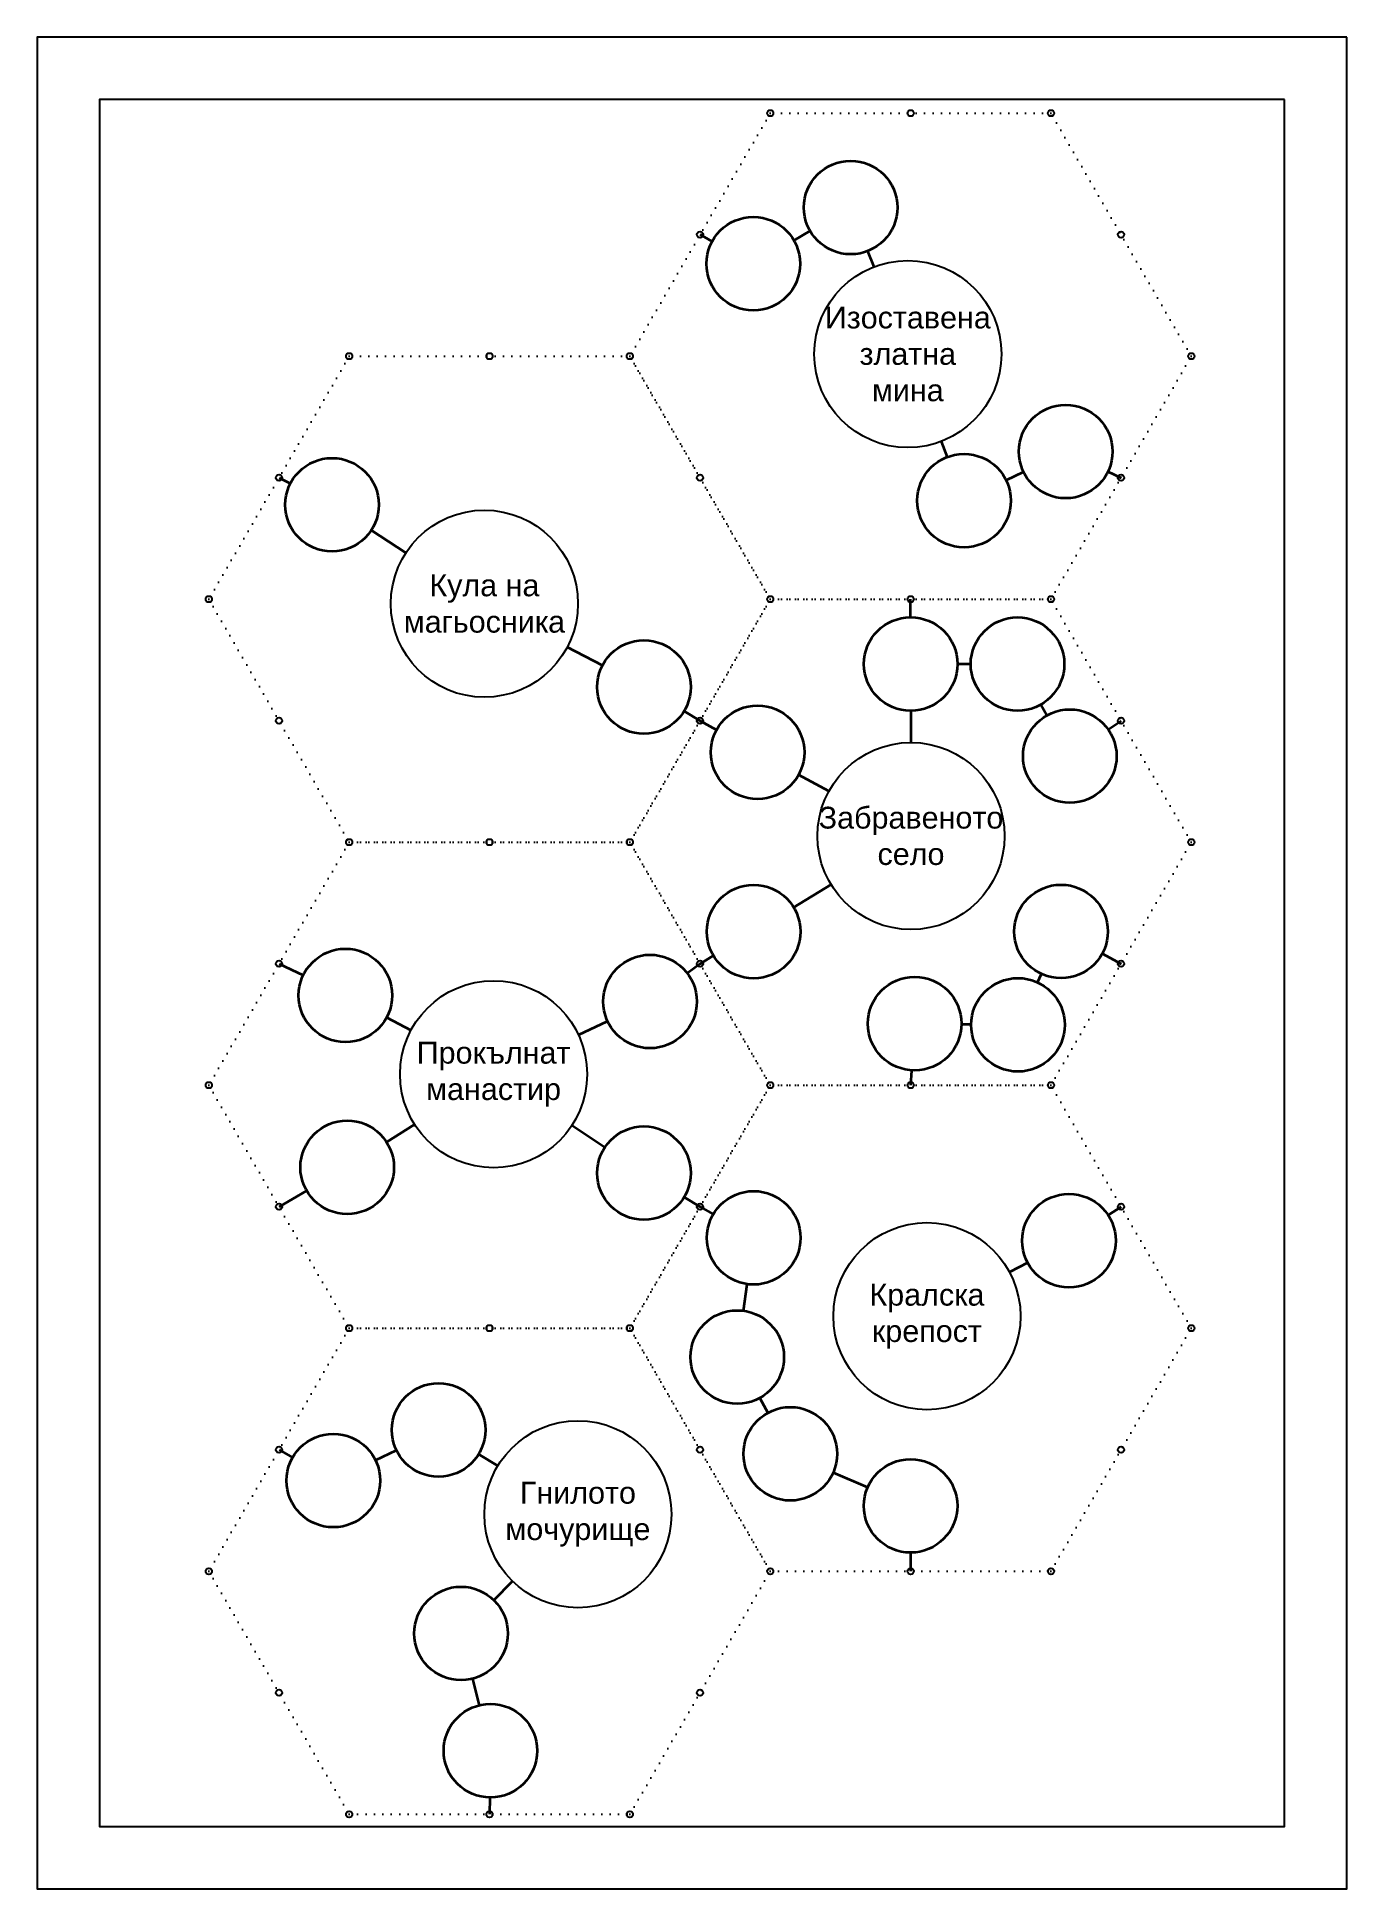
# Model space of a CAD drawing. Header units: feet. Extents: x 2991 to 5869, y -107 to 824.
# Drawn here: x 4609 to 4819, y -106.7 to 190.3 of the extents above; entities that cross this region are included whole.
import ezdxf

# ---------------------------------------------------------------- set-up
doc = ezdxf.new("R2010")
doc.units = ezdxf.units.FT
doc.header["$MEASUREMENT"] = 0
doc.linetypes.add('DOT', pattern=[0.25, 0, -0.25])
doc.layers.add('circle', color=7, linetype='Continuous', lineweight=35)
doc.layers.add('line', color=1, linetype='Continuous', lineweight=35)
for name, color, linetype in [('hex', 7, 'DOT'), ('hex_circle', 7, 'Continuous'), ('quest_circle', 6, 'Continuous')]:
    doc.layers.add(name, color=color, linetype=linetype)
doc.layers.add('not print', color=3, linetype='Continuous', plot=False)
doc.styles.get("Standard").update_dxf_attribs({"font": 'arial.ttf', "height": 3})

msp = doc.modelspace()

# ---------------------------------------------------------------- texts
at = {"layer": 'quest_circle', "char_height": 3.5, "width": 18.4341, "attachment_point": 5}
for s, insert in [('Изоставена златна мина', (4748.58, 139.45)), ('Кула на магьосника', (4680.7, 99.42)), ('Забравеното село', (4749.09, 62.16)), ('Прокълнат манастир', (4682.17, 23.96)), ('Кралска крепост', (4751.65, -14.85)), ('Гнилото мочурище', (4695.69, -46.61))]:
    msp.add_mtext(s, dxfattribs=dict(at, insert=insert))

# ---------------------------------------------------------------- linework, layer by layer
msp.add_lwpolyline([(4818.98, 190.29), (4608.98, 190.29), (4608.98, -106.71), (4818.98, -106.71)], close=True)
at = {"layer": 'circle'}
for centre in [(4739.41, 162.95), (4723.8, 153.94), (4773.89, 123.82), (4656.28, 115.28), (4757.6, 115.94), (4749.05, 89.74), (4766.17, 89.73), (4706.27, 86.05), (4724.49, 75.58), (4774.55, 74.97), (4723.86, 46.83), (4773.15, 46.85), (4658.42, 36.59), (4707.26, 35.62), (4749.67, 32.07), (4766.23, 31.88), (4658.7, 9.03), (4706.27, 8.1), (4723.87, -2.28), (4774.41, -2.75), (4721.23, -21.41), (4673.35, -33.1), (4729.74, -36.92), (4656.48, -41.21), (4749.02, -45.27), (4676.95, -65.73), (4681.67, -84.54)]:
    msp.add_circle(centre, 7.5, dxfattribs=at)
at = {"layer": 'hex', "ltscale": 5}
for points in [[(4726.52, 178.08), (4704.02, 139.11), (4726.52, 100.14), (4771.52, 100.14), (4794.02, 139.11), (4771.52, 178.08)], [(4659.02, 139.11), (4636.52, 100.14), (4659.02, 61.17), (4704.02, 61.17), (4726.52, 100.14), (4704.02, 139.11)], [(4726.52, 100.14), (4704.02, 61.17), (4726.52, 22.2), (4771.52, 22.2), (4794.02, 61.17), (4771.52, 100.14)], [(4659.02, 61.17), (4636.52, 22.2), (4659.02, -16.77), (4704.02, -16.77), (4726.52, 22.2), (4704.02, 61.17)], [(4726.52, 22.2), (4704.02, -16.77), (4726.52, -55.75), (4771.52, -55.75), (4794.02, -16.77), (4771.52, 22.2)], [(4659.02, -16.77), (4636.52, -55.75), (4659.02, -94.72), (4704.02, -94.72), (4726.52, -55.75), (4704.02, -16.77)]]:
    msp.add_lwpolyline(points, close=True, dxfattribs=at)
at = {"layer": 'hex_circle'}
for centre in [(4726.52, 178.08), (4749.02, 178.08), (4771.52, 178.08), (4715.27, 158.6), (4782.77, 158.6), (4659.02, 139.11), (4681.52, 139.11), (4704.02, 139.11), (4794.02, 139.11), (4647.77, 119.62), (4715.27, 119.62), (4782.77, 119.62), (4636.52, 100.14), (4726.52, 100.14), (4749.02, 100.14), (4771.52, 100.14), (4647.77, 80.65), (4715.27, 80.65), (4782.77, 80.65), (4659.02, 61.17), (4681.52, 61.17), (4704.02, 61.17), (4794.02, 61.17), (4647.77, 41.68), (4715.27, 41.68), (4782.77, 41.68), (4636.52, 22.2), (4726.52, 22.2), (4749.02, 22.2), (4771.52, 22.2), (4647.77, 2.71), (4715.27, 2.71), (4782.77, 2.71), (4659.02, -16.77), (4681.52, -16.77), (4704.02, -16.77), (4704.02, -16.77), (4704.02, -16.77), (4794.02, -16.77), (4647.77, -36.26), (4715.27, -36.26), (4782.77, -36.26), (4636.52, -55.75), (4726.52, -55.75), (4726.52, -55.75), (4749.02, -55.75), (4771.52, -55.75), (4647.77, -75.23), (4715.27, -75.23), (4715.27, -75.23), (4659.02, -94.72), (4681.52, -94.72), (4704.02, -94.72), (4704.02, -94.72)]:
    msp.add_circle(centre, 0.5, dxfattribs=at)
at = {"layer": 'line'}
for p, q in [((4715.27, 158.6), (4717.21, 157.53)), ((4730.29, 157.69), (4732.91, 159.2)), ((4742.13, 155.96), (4743.12, 153.42)), ((4753.95, 125.45), (4754.91, 122.94)), ((4647.77, 119.62), (4649.6, 118.69)), ((4764.35, 119.21), (4767.14, 120.55)), ((4780.67, 120.61), (4782.77, 119.62)), ((4662.57, 111.19), (4668.12, 107.59)), ((4749.03, 97.24), (4749.02, 100.14)), ((4699.63, 89.52), (4693.99, 92.47)), ((4758.67, 89.73), (4756.55, 89.73)), ((4770.85, 81.5), (4769.88, 83.21)), ((4712.71, 82.19), (4715.27, 80.65)), ((4715.27, 80.65), (4717.92, 79.19)), ((4749.06, 82.24), (4749.07, 77.16)), ((4780.72, 79.24), (4782.77, 80.65)), ((4735.92, 69.34), (4731.07, 71.99)), ((4730.27, 50.72), (4736.27, 54.37)), ((4647.77, 41.68), (4651.66, 39.82)), ((4715.27, 41.68), (4713.24, 40.15)), ((4717.43, 42.98), (4715.27, 41.68)), ((4779.76, 43.3), (4782.77, 41.68)), ((4769.38, 38.69), (4770, 40.04)), ((4665.05, 33.06), (4668.92, 31)), ((4695.77, 30.28), (4700.46, 32.46)), ((4757.17, 31.98), (4758.73, 31.97)), ((4749.18, 24.58), (4749.02, 22.2)), ((4669.51, 15.91), (4665.02, 13.06)), ((4700.01, 12.22), (4694.7, 15.71)), ((4652.2, 5.28), (4647.77, 2.71)), ((4712.71, 4.25), (4715.27, 2.71)), ((4715.27, 2.71), (4717.38, 1.49)), ((4780.69, 1.35), (4782.77, 2.71)), ((4767.79, -6.27), (4764.9, -7.81)), ((4722.26, -13.98), (4722.84, -9.71)), ((4724.84, -27.99), (4726.13, -30.34)), ((4647.77, -36.26), (4649.96, -37.5)), ((4663.24, -37.96), (4666.59, -36.35)), ((4679.76, -36.98), (4682.86, -38.85)), ((4736.62, -39.9), (4742.14, -42.29)), ((4749.02, -52.77), (4749.02, -55.75)), ((4682.2, -60.37), (4685.19, -57.32)), ((4678.78, -73), (4679.85, -77.27)), ((4681.56, -92.04), (4681.52, -94.72))]:
    msp.add_line(p, q, dxfattribs=at)
at = {"layer": 'not print'}
msp.add_lwpolyline([(4808.98, 180.29), (4618.98, 180.29), (4618.98, -96.71), (4808.98, -96.71)], close=True, dxfattribs=at)
at = {"layer": 'quest_circle'}
for centre in [(4748.58, 139.45), (4680.7, 99.42), (4749.09, 62.16), (4682.17, 23.96), (4751.65, -14.85), (4695.69, -46.61)]:
    msp.add_circle(centre, 15, dxfattribs=at)

msp.set_redraw_order([(e.dxf.handle, doc.entitydb.next_handle()) for e in msp.query("TEXT MTEXT ATTDEF DIMENSION ARC_DIMENSION")])  # texts and dimensions are drawn at this point

doc.saveas('drawing.dxf')
